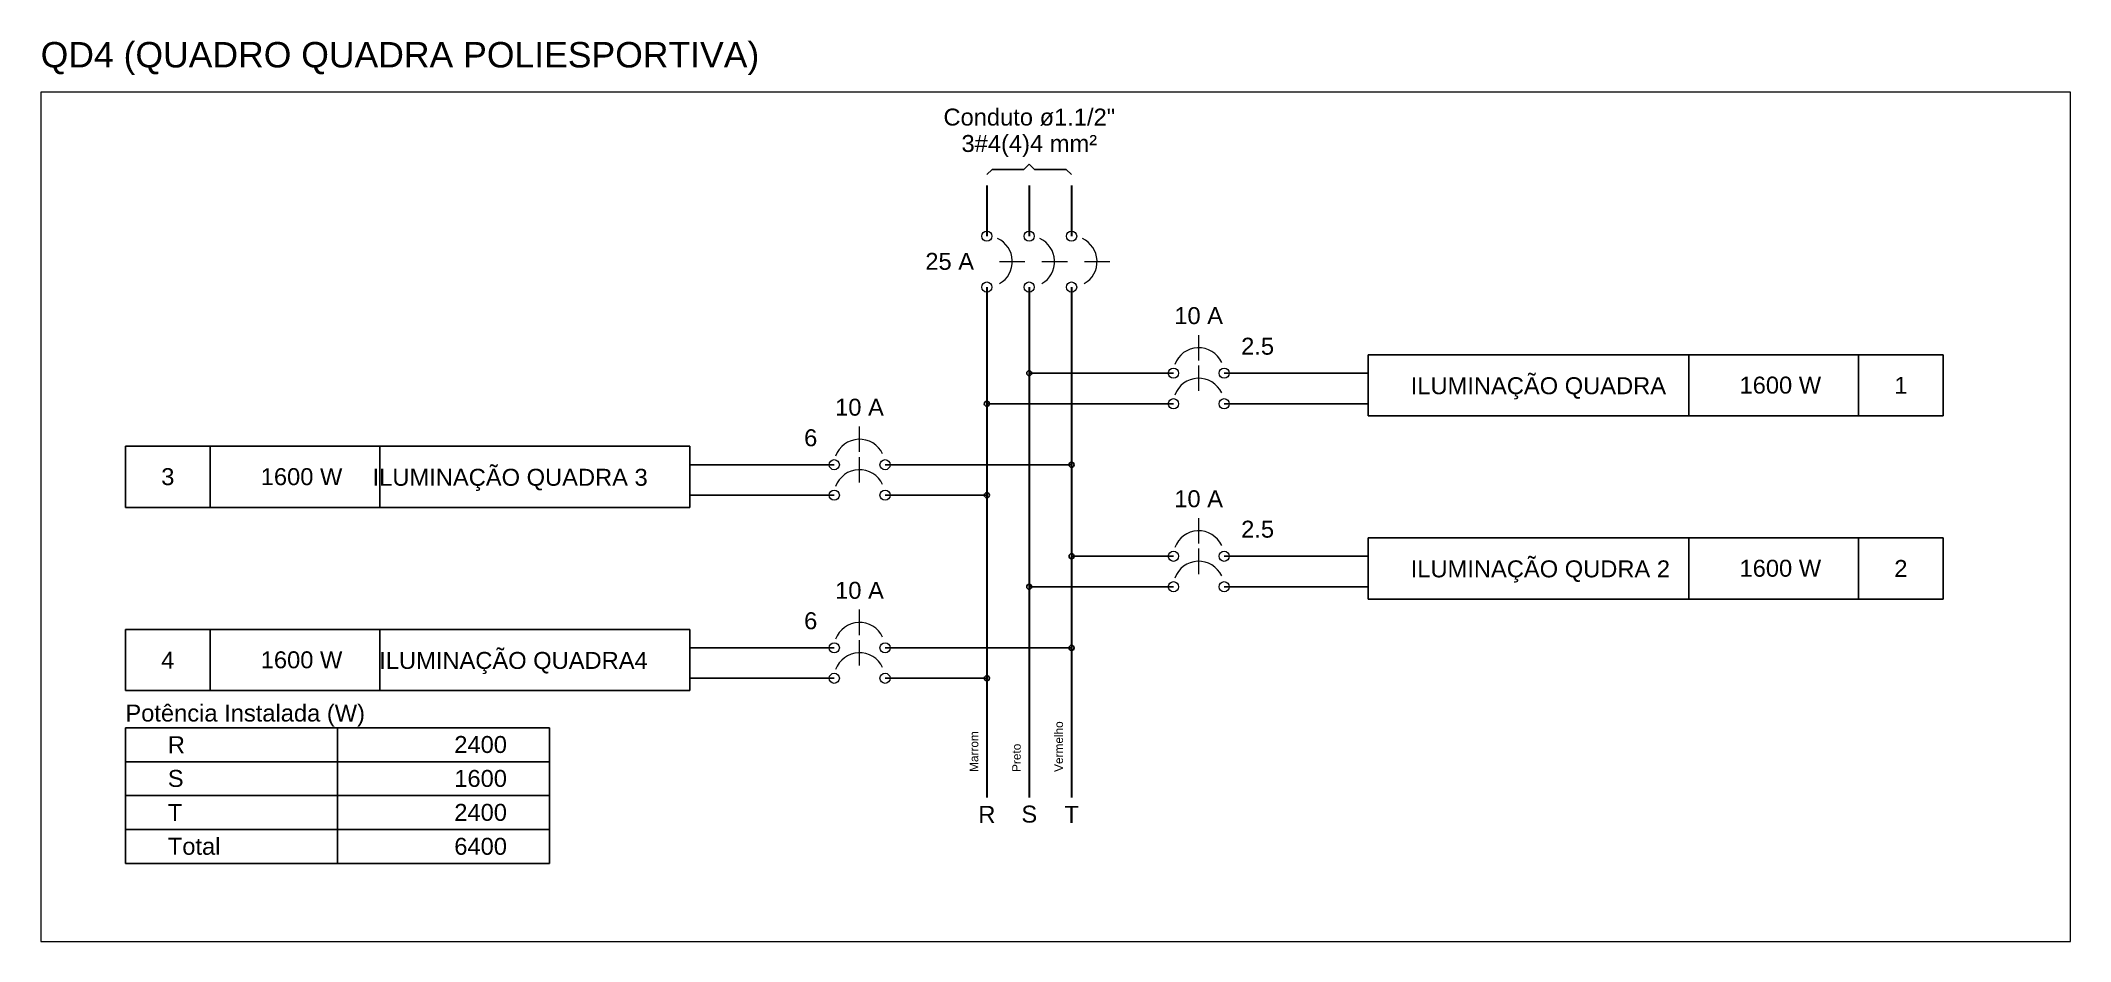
# Model space of a CAD drawing. Header units: millimetres. Extents: x -395 to 1008, y 9 to 692.
# Drawn here: x 126.48 to 139.16, y 51.28 to 56.9 of the extents above; entities that cross this region are included whole.
import ezdxf

# ---------------------------------------------------------------- set-up
doc = ezdxf.new("R2010")
doc.units = ezdxf.units.MM
doc.header["$LTSCALE"] = 0.1
doc.header["$MEASUREMENT"] = 0
for name, color, linetype, lineweight in [('.10', 200, 'Continuous', 5), ('.30', 50, 'Continuous', 5), ('.40 Interno parede', 27, 'Continuous', 5)]:
    doc.layers.add(name, color=color, linetype=linetype, lineweight=lineweight)
doc.layers.add('DI-Linhas_do_diagrama', color=9, linetype='Continuous')
doc.layers.add('DI-Textos_do_diagrama', color=7, linetype='Continuous')
doc.styles.add('Arial', font='arial.ttf')

msp = doc.modelspace()

# ---------------------------------------------------------------- texts
at = {"layer": '.30', "color": 244, "lineweight": 30, "true_color": 0x991b1e, "insert": (132.867, 52.336), "char_height": 0.0529, "width": 0.64197, "attachment_point": 7, "rotation": 90.0002, "line_spacing_factor": 0.9, "style": 'Arial'}
msp.add_mtext('Vermelho', dxfattribs=at)
at = {"layer": '.30', "color": 37, "lineweight": 30, "true_color": 0x855f32, "insert": (132.338, 52.336), "char_height": 0.0529, "width": 0.51665, "attachment_point": 7, "rotation": 90.0002, "line_spacing_factor": 0.9, "style": 'Arial'}
msp.add_mtext('Marrom', dxfattribs=at)
at = {"layer": '.30', "color": 18, "lineweight": 30, "true_color": 0x000000, "insert": (132.603, 52.336), "char_height": 0.0529, "width": 0.35852, "attachment_point": 7, "rotation": 90.0002, "line_spacing_factor": 0.9, "style": 'Arial'}
msp.add_mtext('Preto', dxfattribs=at)
at = {"layer": '.30', "color": 37, "lineweight": 30, "true_color": 0x855f32, "insert": (132.391, 52.018), "char_height": 0.106, "width": 0.20943, "attachment_point": 8, "line_spacing_factor": 0.9, "style": 'Arial'}
msp.add_mtext('R', dxfattribs=at)
at = {"layer": '.30', "color": 18, "lineweight": 30, "true_color": 0x000000, "insert": (132.656, 52.018), "char_height": 0.106, "width": 0.19343, "attachment_point": 8, "line_spacing_factor": 0.9, "style": 'Arial'}
msp.add_mtext('S', dxfattribs=at)
at = {"layer": '.30', "color": 244, "lineweight": 30, "true_color": 0x991b1e, "insert": (132.92, 52.018), "char_height": 0.106, "width": 0.17714, "attachment_point": 8, "line_spacing_factor": 0.9, "style": 'Arial'}
msp.add_mtext('T', dxfattribs=at)
at = {"layer": '.40 Interno parede', "color": 27, "line_spacing_factor": 0.9, "style": 'Arial'}
for s, insert, char_height, width, attachment_point in [('QD4 (QUADRO QUADRA POLIESPORTIVA)', (126.482, 56.689), 0.15885, 8.89926, 7), ('Conduto ø1.1/2"', (132.656, 56.371), 0.1059, 2.10208, 8), ('3#4(4)4 mm²', (132.656, 56.177), 0.1059, 1.65985, 8), (' 25 A', (132.311, 55.471), 0.1059, 0.67714, 9), ('    10 A', (133.397, 55.132), 0.1059, 0.91885, 7), ('2.5', (133.979, 54.941), 0.1059, 0.40314, 7), ('ILUMINAÇÃO QUADRA', (135.038, 54.663), 0.1059, 3.126, 7), ('  1600 W', (137.305, 54.698), 0.1059, 1.16057, 8), ('1', (138.099, 54.698), 0.106, 0.16128, 8), ('    10 A', (131.279, 54.56), 0.1059, 0.91885, 7), ('6', (131.332, 54.369), 0.106, 0.16128, 9), ('ILUMINAÇÃO QUADRA 3', (130.273, 54.091), 0.1059, 3.36785, 9), ('3', (127.276, 54.126), 0.106, 0.16128, 8), ('  1600 W', (128.07, 54.126), 0.1059, 1.16057, 8), ('    10 A', (133.397, 53.988), 0.1059, 0.91885, 7), ('2.5', (133.979, 53.798), 0.1059, 0.40314, 7), ('ILUMINAÇÃO QUDRA 2', (135.038, 53.519), 0.1059, 3.17442, 7), ('  1600 W', (137.305, 53.554), 0.1059, 1.16057, 8), ('2', (138.099, 53.554), 0.106, 0.16128, 8), ('    10 A', (131.279, 53.416), 0.1059, 0.91885, 7), ('6', (131.332, 53.226), 0.106, 0.16128, 9), ('ILUMINAÇÃO QUADRA4', (130.273, 52.947), 0.1059, 3.28728, 9), ('4', (127.276, 52.982), 0.106, 0.16128, 8), ('  1600 W', (128.07, 52.982), 0.1059, 1.16057, 8), ('Potência Instalada (W)', (127.011, 52.619), 0.1059, 2.93356, 7), ('R', (127.276, 52.453), 0.106, 0.20943, 7), ('  2400', (129.394, 52.453), 0.1059, 0.80628, 9), ('S', (127.276, 52.241), 0.106, 0.19343, 7), ('  1600', (129.394, 52.241), 0.1059, 0.80628, 9), ('T', (127.276, 52.029), 0.106, 0.17714, 7), ('  2400', (129.394, 52.029), 0.1059, 0.80628, 9), ('Total', (127.276, 51.817), 0.1059, 0.64471, 7), ('  6400', (129.394, 51.817), 0.1059, 0.80628, 9)]:
    msp.add_mtext(s, dxfattribs=dict(at, insert=insert, char_height=char_height, width=width, attachment_point=attachment_point))

# ---------------------------------------------------------------- linework, layer by layer
at = {"layer": '.10', "color": 200, "lineweight": 9}
for p, q in [((139.158, 56.583), (126.482, 56.583)), ((126.482, 56.583), (126.482, 51.277)), ((139.158, 51.277), (139.158, 56.583)), ((132.47, 55.524), (132.629, 55.524)), ((132.735, 55.524), (132.894, 55.524)), ((133, 55.524), (133.158, 55.524)), ((133.714, 54.906), (133.714, 55.065)), ((133.714, 54.716), (133.714, 54.875)), ((131.596, 54.335), (131.596, 54.493)), ((131.596, 54.144), (131.596, 54.303)), ((133.714, 53.763), (133.714, 53.922)), ((133.714, 53.572), (133.714, 53.731)), ((131.596, 53.191), (131.596, 53.35)), ((131.596, 53), (131.596, 53.159)), ((126.482, 51.277), (139.158, 51.277))]:
    msp.add_line(p, q, dxfattribs=at)
for centre in [(132.391, 55.683), (132.655, 55.683), (132.92, 55.683), (132.391, 55.365), (132.655, 55.365), (132.92, 55.365), (133.556, 54.827), (133.873, 54.827), (133.556, 54.636), (133.873, 54.636), (131.438, 54.255), (131.755, 54.255), (131.438, 54.065), (131.755, 54.065), (133.556, 53.683), (133.873, 53.683), (133.556, 53.493), (133.873, 53.493), (131.438, 53.111), (131.755, 53.111), (131.438, 52.921), (131.755, 52.921)]:
    msp.add_circle(centre, 0.0318, dxfattribs=at)
for centre, start, end in [((132.391, 55.524), 300, 65), ((132.655, 55.524), 300, 65), ((132.92, 55.524), 300, 65), ((133.714, 54.827), 25, 160), ((133.714, 54.636), 25, 160), ((131.596, 54.255), 25, 160), ((131.596, 54.065), 25, 160), ((133.714, 53.683), 25, 160), ((133.714, 53.493), 25, 160), ((131.596, 53.111), 25, 160), ((131.596, 52.921), 25, 160)]:
    msp.add_arc(centre, 0.159, start, end, dxfattribs=at)
at = {"layer": '.30', "color": 37, "lineweight": 30, "true_color": 0x855f32}
for p, q in [((132.391, 56), (132.391, 55.683)), ((132.391, 55.365), (132.391, 52.177))]:
    msp.add_line(p, q, dxfattribs=at)
at = {"layer": '.30', "color": 18, "lineweight": 30, "true_color": 0x000000}
for p, q in [((132.655, 56), (132.655, 55.683)), ((132.655, 55.365), (132.655, 52.177))]:
    msp.add_line(p, q, dxfattribs=at)
at = {"layer": '.30', "color": 244, "lineweight": 30, "true_color": 0x991b1e}
for p, q in [((132.92, 56), (132.92, 55.683)), ((132.92, 55.365), (132.92, 52.177))]:
    msp.add_line(p, q, dxfattribs=at)
at = {"layer": 'DI-Linhas_do_diagrama', "linetype": 'Continuous'}
for p, q in [((138.363, 54.941), (134.773, 54.941)), ((134.773, 54.941), (134.773, 54.56)), ((136.775, 54.56), (136.775, 54.941)), ((137.834, 54.56), (137.834, 54.941)), ((138.363, 54.56), (138.363, 54.941)), ((132.655, 54.827), (133.556, 54.827)), ((133.873, 54.827), (134.773, 54.827)), ((132.391, 54.636), (133.556, 54.636)), ((133.873, 54.636), (134.773, 54.636)), ((134.773, 54.56), (138.363, 54.56)), ((130.537, 54.37), (127.011, 54.37)), ((127.011, 54.37), (127.011, 53.988)), ((127.541, 53.988), (127.541, 54.37)), ((128.6, 53.988), (128.6, 54.37)), ((130.537, 53.988), (130.537, 54.37)), ((130.537, 54.255), (131.438, 54.255)), ((132.92, 54.255), (131.755, 54.255)), ((130.537, 54.065), (131.438, 54.065)), ((132.391, 54.065), (131.755, 54.065)), ((127.011, 53.988), (130.537, 53.988)), ((138.363, 53.798), (134.773, 53.798)), ((134.773, 53.798), (134.773, 53.416)), ((136.775, 53.416), (136.775, 53.798)), ((137.834, 53.416), (137.834, 53.798)), ((138.363, 53.416), (138.363, 53.798)), ((132.92, 53.683), (133.556, 53.683)), ((133.873, 53.683), (134.773, 53.683)), ((132.655, 53.493), (133.556, 53.493)), ((133.873, 53.493), (134.773, 53.493)), ((134.773, 53.416), (138.363, 53.416)), ((130.537, 53.226), (127.011, 53.226)), ((127.011, 53.226), (127.011, 52.845)), ((127.541, 52.845), (127.541, 53.226)), ((128.6, 52.845), (128.6, 53.226)), ((130.537, 52.845), (130.537, 53.226)), ((130.537, 53.111), (131.438, 53.111)), ((132.92, 53.111), (131.755, 53.111)), ((130.537, 52.921), (131.438, 52.921)), ((132.391, 52.921), (131.755, 52.921)), ((127.011, 52.845), (130.537, 52.845)), ((129.659, 52.612), (127.011, 52.612)), ((127.011, 52.612), (127.011, 52.4)), ((128.335, 52.4), (128.335, 52.612)), ((129.659, 52.4), (129.659, 52.612)), ((127.011, 52.4), (129.659, 52.4)), ((129.659, 52.4), (127.011, 52.4)), ((127.011, 52.4), (127.011, 52.188)), ((128.335, 52.188), (128.335, 52.4)), ((129.659, 52.188), (129.659, 52.4)), ((127.011, 52.188), (129.659, 52.188)), ((129.659, 52.188), (127.011, 52.188)), ((127.011, 52.188), (127.011, 51.976)), ((128.335, 51.976), (128.335, 52.188)), ((129.659, 51.976), (129.659, 52.188)), ((127.011, 51.976), (129.659, 51.976)), ((129.659, 51.976), (127.011, 51.976)), ((127.011, 51.976), (127.011, 51.764)), ((128.335, 51.764), (128.335, 51.976)), ((129.659, 51.764), (129.659, 51.976)), ((127.011, 51.764), (129.659, 51.764))]:
    msp.add_line(p, q, dxfattribs=at)
at = {"layer": 'DI-Linhas_do_diagrama'}
for points in [[(132.64, 54.827, 1), (132.671, 54.827), (132.671, 54.827, 1), (132.64, 54.827)], [(132.375, 54.636, 1), (132.407, 54.636), (132.407, 54.636, 1), (132.375, 54.636)], [(132.904, 54.255, 1), (132.936, 54.255), (132.936, 54.255, 1), (132.904, 54.255)], [(132.375, 54.065, 1), (132.407, 54.065), (132.407, 54.065, 1), (132.375, 54.065)], [(132.904, 53.683, 1), (132.936, 53.683), (132.936, 53.683, 1), (132.904, 53.683)], [(132.64, 53.493, 1), (132.671, 53.493), (132.671, 53.493, 1), (132.64, 53.493)], [(132.904, 53.111, 1), (132.936, 53.111), (132.936, 53.111, 1), (132.904, 53.111)], [(132.375, 52.921, 1), (132.407, 52.921), (132.407, 52.921, 1), (132.375, 52.921)]]:
    msp.add_lwpolyline(points, format="xyb", dxfattribs=at)
at = {"layer": 'DI-Textos_do_diagrama', "linetype": 'Continuous'}
for p, q in [((132.391, 56.067), (132.424, 56.1)), ((132.424, 56.1), (132.622, 56.1)), ((132.622, 56.1), (132.655, 56.133)), ((132.655, 56.133), (132.689, 56.1)), ((132.689, 56.1), (132.887, 56.1)), ((132.887, 56.1), (132.92, 56.067))]:
    msp.add_line(p, q, dxfattribs=at)

msp.set_redraw_order([(e.dxf.handle, doc.entitydb.next_handle()) for e in msp.query("TEXT MTEXT ATTDEF DIMENSION ARC_DIMENSION")])  # texts and dimensions are drawn at this point

doc.saveas('drawing.dxf')
